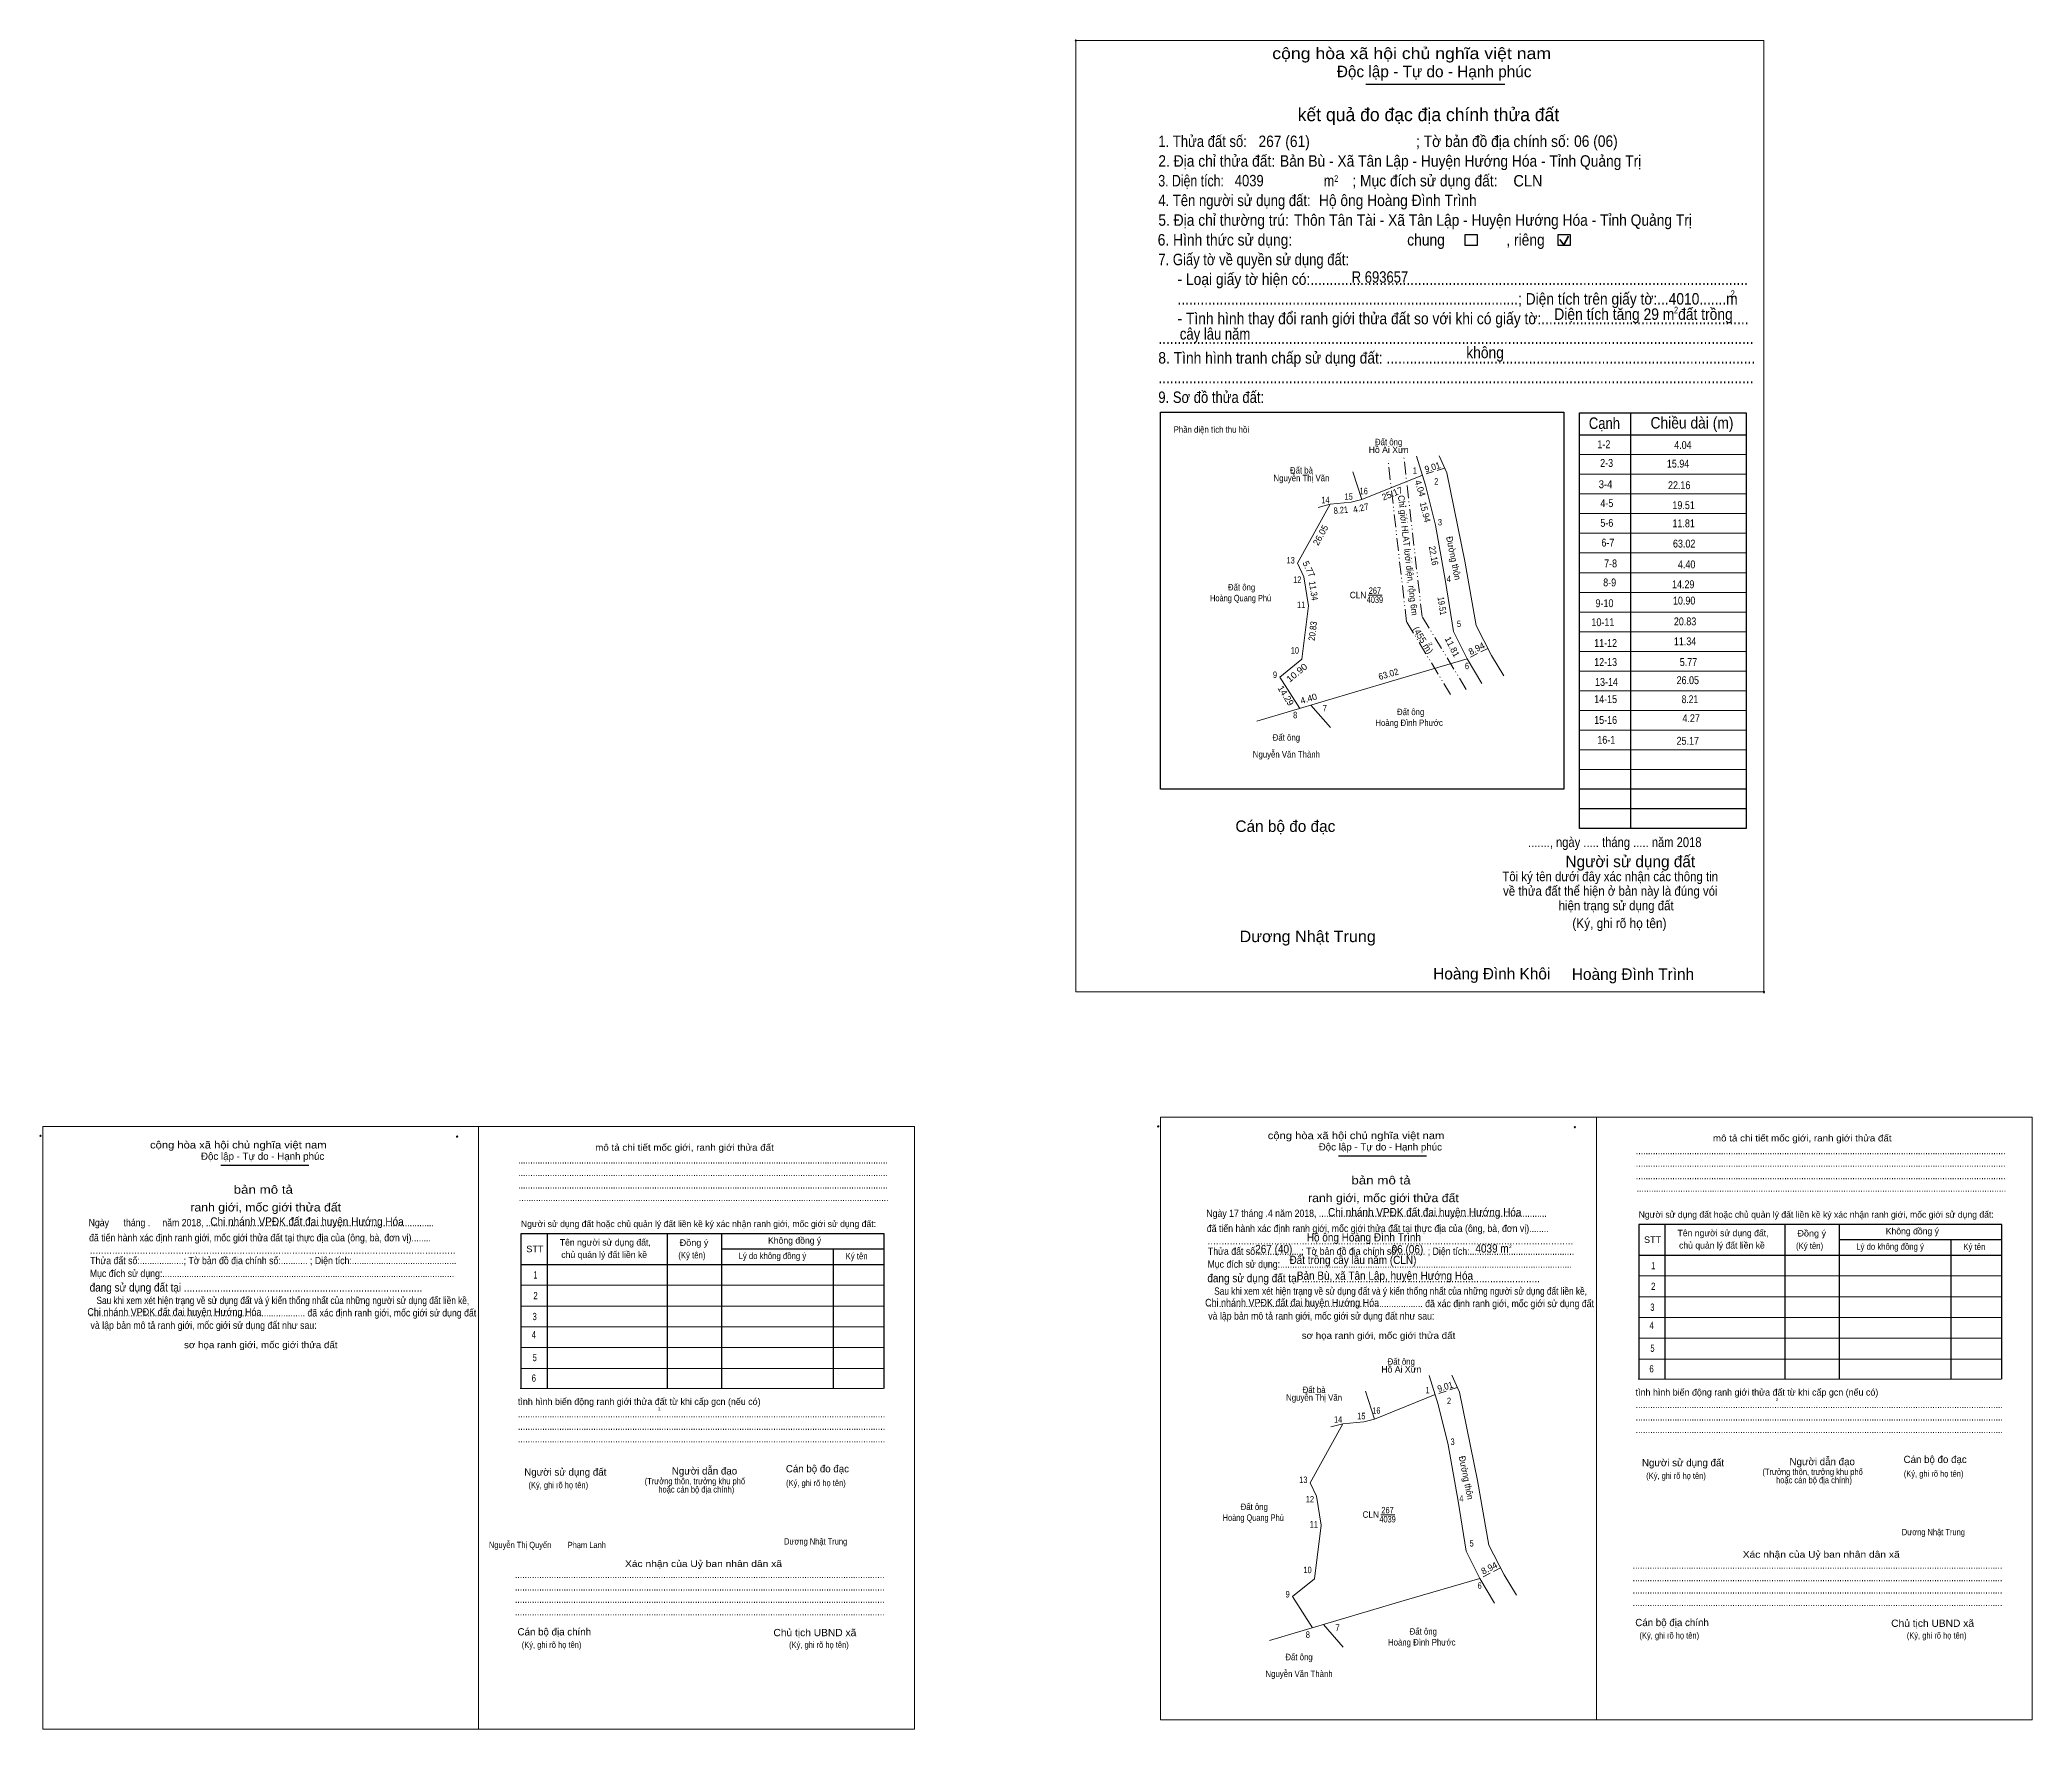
# Model space of a CAD drawing. Header units: metres. Extents: x 546486 to 548607, y 1837209 to 1838237.
# Drawn here: x 547838 to 548607, y 1837209 to 1837862 of the extents above; entities that cross this region are included whole.
import ezdxf
from ezdxf.enums import TextEntityAlignment as Align

# ---------------------------------------------------------------- set-up
doc = ezdxf.new("R2010")
doc.units = ezdxf.units.M
doc.header["$PDMODE"] = 32
doc.header["$PDSIZE"] = 0.5
for name, pattern in [('DASH_DOUBLE_DOT', [9.2, 5, -1.2, 0.3, -1.2, 0.3, -1.2]), ('DOTTED', [1.5, 0.3, -1.2]), ('MEDIUM_DASHED', [4.5, 3, -1.5])]:
    doc.linetypes.add(name, pattern=pattern)
for name, color, linetype, lineweight in [('1', 7, 'DOTTED', 13), ('10', 7, 'Continuous', 13), ('59', 7, 'DASH_DOUBLE_DOT', 13), ('61', 7, 'Continuous', 13), ('63', 7, 'Continuous', 13), ('7', 7, 'Continuous', 13)]:
    doc.layers.add(name, color=color, linetype=linetype, lineweight=lineweight)
for name, color, linetype in [('17', 7, 'Continuous'), ('25', 7, 'Continuous'), ('30', 7, 'Continuous'), ('42', 7, 'Continuous'), ('6', 7, 'Continuous')]:
    doc.layers.add(name, color=color, linetype=linetype)

msp = doc.modelspace()

# ---------------------------------------------------------------- texts
at = {"layer": '1'}
for s, width, p in [('CLN', 0.95, (548346.625, 1837645.92)), ('4039', 0.85, (548353.135, 1837644.11)), ('267', 0.85, (548353.12, 1837647.62)), ('CLN', 0.95, (548351.515, 1837290.78)), ('4039', 0.85, (548358.025, 1837288.97)), ('267', 0.85, (548358.01, 1837292.48))]:
    msp.add_text(s, height=2.5, dxfattribs=dict(at, width=width)).set_placement(p, align=Align.CENTER)
at = {"layer": '17'}
for s, height, width, p in [('2', 1.2, 0.75, (548508.01, 1837335.85)), ('2', 1.2, 0.75, (548076.35, 1837332.25)), ('Dương Nhật Trung', 2.4, 0.9, (548124.97, 1837280.45)), ('Dương Nhật Trung', 2.4, 0.9, (548556.63, 1837284.05)), ('Nguyễn Thị Quyến', 2.4, 0.9, (548010.97, 1837279.09)), ('Phạm Lanh', 2.4, 0.9, (548041.38, 1837279.09))]:
    msp.add_text(s, height=height, dxfattribs=dict(at, width=width)).set_placement(p)
at = {"layer": '25', "width": 0.9}
for s, height, p in [('Chi nhánh VPĐK đất đai huyện Hướng Hóa', 3.2, (547903.37, 1837403.61)), ('Chi nhánh VPĐK đất đai huyện Hướng Hóa', 3.2, (548335.03, 1837407.21)), ('Đất trồng cây lâu năm (CLN)', 3.2, (548320.15, 1837388.79)), ('Chi nhánh VPĐK đất đai huyện Hướng Hóa', 2.88, (548287.55, 1837372.45)), ('Chi nhánh VPĐK đất đai huyện Hướng Hóa', 2.88, (547855.89, 1837368.85))]:
    msp.add_text(s, height=height, dxfattribs=at).set_placement(p)
at = {"layer": '30'}
for s, height, width, p in [('1-2', 3.041, 0.85, (548444.07, 1837703.87)), ('4.04', 3.04, 0.85, (548475.45, 1837703.61)), ('2-3', 3.041, 0.85, (548445.12, 1837696.65)), ('15.94', 3.04, 0.85, (548474.54, 1837696.39)), ('3-4', 3.041, 0.9, (548444.86, 1837688.43)), ('22.16', 3.04, 0.85, (548474.98, 1837688.07)), ('4-5', 3.04, 0.85, (548445.21, 1837681.13)), ('19.51', 3.04, 0.85, (548476.69, 1837680.35)), ('5-6', 3.04, 0.85, (548445.21, 1837673.51)), ('11.81', 3.04, 0.85, (548476.7, 1837673.33)), ('6-7', 3.04, 0.85, (548445.6, 1837665.89)), ('63.02', 3.04, 0.85, (548476.89, 1837665.51)), ('7-8', 3.04, 0.85, (548446.65, 1837657.85)), ('4.40', 3.04, 0.85, (548476.89, 1837657.47)), ('8-9', 3.04, 0.85, (548446.3, 1837650.51)), ('14.29', 3.04, 0.85, (548476.54, 1837649.79)), ('9-10', 3.04, 0.85, (548445.25, 1837642.48)), ('10.90', 3.04, 0.85, (548476.89, 1837643.5)), ('10-11', 3.04, 0.85, (548445.6, 1837635.14)), ('20.83', 3.04, 0.85, (548477.24, 1837635.46)), ('11-12', 3.04, 0.85, (548446.65, 1837627.1)), ('11.34', 3.04, 0.85, (548477.24, 1837627.77)), ('12-13', 3.04, 0.85, (548446.65, 1837619.77)), ('5.77', 3.04, 0.85, (548477.59, 1837619.74)), ('13-14', 3.04, 0.85, (548446.99, 1837612.08)), ('26.05', 3.04, 0.85, (548478.29, 1837612.75)), ('14-15', 3.04, 0.85, (548446.65, 1837605.44)), ('8.21', 3.04, 0.8, (548477.94, 1837605.41)), ('15-16', 3.04, 0.85, (548446.65, 1837597.4)), ('4.27', 3.04, 0.85, (548478.63, 1837598.07)), ('16-1', 3.04, 0.85, (548445.95, 1837589.72)), ('25.17', 3.04, 0.85, (548478.29, 1837589.34))]:
    msp.add_text(s, height=height, dxfattribs=dict(at, width=width)).set_placement(p, align=Align.RIGHT)
at = {"layer": '42', "width": 0.9}
for s, p in [('Đất ông', (548318.95, 1837590.9)), ('Nguyễn Văn Thành', (548318.955, 1837584.4)), ('Đất ông', (548323.84, 1837235.76)), ('Nguyễn Văn Thành', (548323.845, 1837229.26))]:
    msp.add_text(s, height=2.5, dxfattribs=at).set_placement(p, align=Align.CENTER)
at = {"layer": '6'}
for s, height, width, p in [('CLN', 4.43, 0.95, (548406.61, 1837804.95)), ('Hộ ông Hoàng Đình Trình', 4.42, 0.9, (548331.53, 1837797.39)), ('Hộ ông Hoàng Đình Trình', 3.2, 0.9, (548326.83, 1837397.49))]:
    msp.add_text(s, height=height, dxfattribs=dict(at, width=width)).set_placement(p)
at = {"layer": '63'}
for s, width, p in [('Phần diện tích thu hồi', 0.9, (548289.975, 1837709.83)), ('Đất ông', 0.9, (548358.43, 1837705.02)), ('Nguyễn Thị Vãn', 0.9, (548324.76, 1837691.1)), ('Đất bà', 0.9, (548324.76, 1837694.1)), ('Hoàng Quang Phú', 0.85, (548301.265, 1837644.73)), ('Đất ông', 0.9, (548301.65, 1837648.92)), ('Hoàng Đình Phước', 0.9, (548366.34, 1837596.59)), ('Đất ông', 0.9, (548366.94, 1837600.78)), ('Đất ông', 0.9, (548363.32, 1837349.88)), ('Nguyễn Thị Vãn', 0.9, (548329.65, 1837335.96)), ('Đất bà', 0.9, (548329.65, 1837338.96)), ('Hoàng Quang Phú', 0.85, (548306.155, 1837289.59)), ('Đất ông', 0.9, (548306.54, 1837293.78)), ('Đất ông', 0.9, (548371.83, 1837245.64)), ('Hoàng Đình Phước', 0.9, (548371.23, 1837241.45))]:
    msp.add_text(s, height=2.5, dxfattribs=dict(at, width=width)).set_placement(p, align=Align.CENTER)
for p in [(548358.435, 1837702.02), (548363.325, 1837346.88)]:
    msp.add_text('Hồ Ai Xưn', height=2.5, dxfattribs=at).set_placement(p, align=Align.CENTER)
for s, height, rotation, width, p in [('9.01', 2.5, 17.49, 0.95, (548375.764, 1837695.351)), ('Chỉ giới HLAT lưới điện, rộng 6m', 2.5, 276.525, 0.95, (548364.658, 1837662.352)), ('15.94', 2.5, 283.94, 0.95, (548371.369, 1837678.876)), ('8.21', 2.5, 5.169, 0.85, (548340.087, 1837678.711)), ('4.27', 2.5, 13.678, 0.95, (548348.004, 1837679.556)), ('Đường thôn', 2.5, 281.51, 0.95, (548382.32, 1837661.164)), ('22.16', 2.5, 280.083, 0.9, (548374.583, 1837662.144)), ('11.34', 2.5, 279.08, 0.9, (548328.205, 1837648.597)), ('19.51', 2.5, 278.994, 0.85, (548377.856, 1837642.77)), ('20.83', 2.5, 82.967, 0.9, (548330.335, 1837633.102)), ('2', 1.25, 301.248, 1.6, (548374.095, 1837627.899)), ('10.90', 2.5, 39.079, 1.1, (548323.757, 1837616.159)), ('63.02', 2.5, 16.462, 0.95, (548358.741, 1837615.442)), ('9.01', 2.5, 17.49, 0.95, (548380.654, 1837340.211)), ('Đường thôn', 2.5, 281.51, 0.95, (548387.21, 1837306.024))]:
    msp.add_text(s, height=height, rotation=rotation, dxfattribs=dict(at, width=width)).set_placement(p, align=Align.CENTER)
for s, width, p in [(' 1', 0.75, (548369.37, 1837693.99)), (' 2', 0.85, (548377.64, 1837689.8)), (' 14', 0.85, (548335.62, 1837682.61)), (' 15', 0.85, (548344.59, 1837683.96)), (' 16', 0.85, (548350.4, 1837686.1)), (' 3', 0.8, (548379.05, 1837674.06)), (' 13', 0.85, (548322.19, 1837659.35)), (' 12', 0.85, (548324.74, 1837651.86)), (' 4', 0.85, (548382.43, 1837652.15)), (' 11', 0.8, (548326.27, 1837642.15)), (' 5', 0.8, (548386.42, 1837634.81)), (' 10', 0.85, (548323.81, 1837624.53)), (' 9', 0.85, (548315.34, 1837615.13)), (' 6', 0.85, (548389.48, 1837618.51)), (' 8', 0.8, (548323.16, 1837599.56)), (' 7', 0.8, (548334.61, 1837602.22)), (' 1', 0.75, (548374.26, 1837338.85)), (' 2', 0.85, (548382.53, 1837334.66)), (' 14', 0.85, (548340.51, 1837327.47)), (' 15', 0.85, (548349.48, 1837328.82)), (' 16', 0.85, (548355.29, 1837330.96)), (' 3', 0.8, (548383.94, 1837318.92)), (' 13', 0.85, (548327.08, 1837304.21)), (' 12', 0.85, (548329.63, 1837296.72)), (' 4', 0.85, (548387.32, 1837297.01)), (' 11', 0.8, (548331.16, 1837287.01)), (' 5', 0.8, (548391.31, 1837279.67)), (' 10', 0.85, (548328.7, 1837269.39)), (' 9', 0.85, (548320.23, 1837259.99)), (' 6', 0.85, (548394.37, 1837263.37)), (' 8', 0.8, (548328.05, 1837244.42)), (' 7', 0.8, (548339.5, 1837247.08))]:
    msp.add_text(s, height=2.5, dxfattribs=dict(at, width=width)).set_placement(p, align=Align.RIGHT)
for s, rotation, p in [('4.04', 287.583, (548369.4, 1837688.028)), ('25.17', 22.072, (548360.27, 1837685.177)), ('26.05', 61.172, (548333.25, 1837669.712)), ('5.77', 295.233, (548326.461, 1837656.653)), ('(455 m)', 301.243, (548370.605, 1837629.073)), ('11.81', 296.825, (548381.881, 1837626.609)), ('8.94', 26.88, (548392.955, 1837625.379)), ('14.29', 302.311, (548317.674, 1837607.628)), ('4.40', 16.624, (548327.897, 1837605.963)), ('8.94', 26.88, (548397.845, 1837270.239))]:
    msp.add_text(s, height=2.5, rotation=rotation, dxfattribs=at).set_placement(p, align=Align.CENTER)
at = {"layer": '7'}
for s, height, width, p in [('cộng hòa xã hội chủ nghĩa việt nam', 4.435, 1.15, (548313.49, 1837854.15)), ('1. Thửa đất số:', 4.435, 0.85, (548269.49, 1837820.19)), ('267 (61)', 4.42, 0.9, (548308.17, 1837820.19)), ('; Tờ bản đồ địa chính số:', 4.435, 0.9, (548369.01, 1837820.19)), ('06 (06)', 4.42, 0.9, (548430.05, 1837820.25)), ('2. Địa chỉ thửa đất:', 4.435, 0.9, (548269.49, 1837812.59)), ('Bản Bù - Xã Tân Lập - Huyện Hướng Hóa - Tỉnh Quảng Trị', 4.42, 0.9, (548316.49, 1837812.59)), ('3. Diện tích:', 4.435, 0.8, (548269.49, 1837804.97)), ('4039', 4.42, 0.85, (548299.01, 1837805.01)), ('m', 4.435, 0.8, (548333.43, 1837804.97)), ('2', 2.534, 0.8, (548337.41, 1837806.75)), ('; Mục đích sử dụng đất:', 4.435, 0.9, (548344.41, 1837804.97)), ('4. Tên người sử dụng đất:', 4.435, 0.85, (548269.49, 1837797.37)), ('5. Địa chỉ thường trú:', 4.435, 0.9, (548269.49, 1837789.77)), ('Thôn Tân Tài - Xã Tân Lập - Huyện Hướng Hóa - Tỉnh Quảng Trị', 4.42, 0.9, (548321.87, 1837789.77)), ('6. Hình thức sử dụng:', 4.435, 0.9, (548269.25, 1837782.15)), ('chung                , riêng', 4.435, 0.9, (548365.61, 1837782.15)), ('7. Giấy tờ về quyền sử dụng đất:', 4.435, 0.85, (548269.49, 1837774.55)), ('     - Loại giấy tờ hiện có:..................................................................................................................', 4.435, 0.9, (548269.49, 1837766.95)), ('R 693657', 4.42, 0.85, (548344.19, 1837767.79)), ('     .........................................................................................; Diện tích trên giấy tờ:...4010.......m', 4.42, 0.9, (548269.49, 1837759.35)), ('2', 2.534, 0.8, (548490.57, 1837762.35)), ('     - Tình hình thay đổi ranh giới thửa đất so với khi có giấy tờ:......................................................', 4.435, 0.9, (548269.49, 1837751.75)), ('Diện tích tăng 29 m đất trồng', 4.44, 0.9, (548422.42, 1837753.44)), ('2', 2.534, 0.8, (548468.65, 1837755.98)), ('...........................................................................................................................................................', 4.435, 0.9, (548269.49, 1837744.15)), ('cây lâu năm ', 4.44, 0.85, (548277.81, 1837745.83)), ('8. Tình hình tranh chấp sử dụng đất: ................................................................................................', 4.435, 0.9, (548269.49, 1837736.55)), ('không', 4.435, 0.9, (548388.41, 1837738.63)), ('...........................................................................................................................................................', 4.435, 0.9, (548269.49, 1837728.95)), ('9. Sơ đồ thửa đất:', 4.435, 0.85, (548269.49, 1837721.35)), ('Cạnh', 4.435, 0.85, (548435.75, 1837711.31)), ('Chiều dài (m)', 4.435, 0.9, (548459.57, 1837711.47)), ('......., ngày ..... tháng ..... năm 2018', 3.8, 0.85, (548412.28, 1837549.81)), ('(Ký, ghi rõ họ tên)', 3.802, 0.9, (548429.38, 1837518.53)), ('Dương Nhật Trung', 4.44, 1.05, (548300.87, 1837513.11)), ('cộng hòa xã hội chủ nghĩa việt nam', 2.809, 1.15, (548311.75, 1837437.01)), ('cộng hòa xã hội chủ nghĩa việt nam', 2.809, 1.15, (547880.09, 1837433.41)), ('........................................................................................................................................................', 2.809, 0.9, (548453.91, 1837431.17)), ('........................................................................................................................................................', 2.809, 0.9, (548022.25, 1837427.57)), ('........................................................................................................................................................', 2.809, 0.9, (548022.25, 1837422.77)), ('........................................................................................................................................................', 2.809, 0.9, (548453.91, 1837426.37)), ('........................................................................................................................................................', 2.809, 0.9, (548453.91, 1837421.53)), ('........................................................................................................................................................', 2.809, 0.9, (548022.25, 1837417.93)), ('........................................................................................................................................................', 2.809, 0.9, (548022.53, 1837413.13)), ('........................................................................................................................................................', 2.809, 0.9, (548454.19, 1837416.73)), ('Ngày      tháng .     năm 2018, ..............................................................................................', 2.8, 0.9, (547856.37, 1837403.37)), ('Ngày 17 tháng .4 năm 2018, ..............................................................................................', 2.8, 0.9, (548288.03, 1837406.97)), (' đã tiến hành xác định ranh giới, mốc giới thửa đất tại thực địa của (ông, bà, đơn vị)........', 2.809, 0.9, (547855.61, 1837397.53)), ('Đồng ý', 2.488, 1.05, (548084.65, 1837395.81)), (' đã tiến hành xác định ranh giới, mốc giới thửa đất tại thực địa của (ông, bà, đơn vị)........', 2.809, 0.9, (548287.27, 1837401.13)), ('STT', 2.488, 1.05, (548457.07, 1837396.95)), ('Đồng ý', 2.488, 1.05, (548516.31, 1837399.41)), ('Thửa đất số:..................; Tờ bản đồ địa chính số:........... ; Diện tích:...........................................', 2.809, 0.9, (547856.97, 1837388.73)), ('....................................................................................................................................', 3.2, 0.9, (547856.83, 1837392.73)), ('STT', 2.488, 1.05, (548025.41, 1837393.35)), ('(Ký tên)', 2.488, 0.9, (548084.11, 1837390.95)), ('Lý do không đồng ý', 2.488, 0.9, (548107.37, 1837390.69)), ('Ký tên', 2.488, 0.9, (548148.73, 1837390.61)), ('Thửa đất số:..................; Tờ bản đồ địa chính số:........... ; Diện tích:...........................................', 2.809, 0.9, (548288.63, 1837392.33)), ('Mục đích sử dụng:........................................................................................................................', 2.809, 0.9, (548288.49, 1837387.35)), ('....................................................................................................................................', 3.2, 0.9, (548288.49, 1837396.33)), ('267 (40)', 3.2, 0.9, (548306.91, 1837392.97)), ('06 (06)', 3.2, 0.9, (548359.59, 1837392.91)), ('4039 m', 3.2, 0.9, (548391.95, 1837393.21)), ('2', 1.28, 0.8, (548404.97, 1837394.94)), ('(Ký tên)', 2.488, 0.9, (548515.77, 1837394.55)), ('Lý do không đồng ý', 2.488, 0.9, (548539.03, 1837394.29)), ('Ký tên', 2.488, 0.9, (548580.39, 1837394.21)), ('Mục đích sử dụng:........................................................................................................................', 2.809, 0.9, (547856.83, 1837383.75)), ('đang sử dụng đất tại ......................................................................................', 3.2, 0.9, (548288.43, 1837381.75)), ('Bản Bù, xã Tân Lập, huyện Hướng Hóa', 3.2, 0.9, (548322.99, 1837382.69)), ('đang sử dụng đất tại ......................................................................................', 3.2, 0.9, (547856.77, 1837378.15)), ('Sau khi xem xét hiện trạng về sử dụng đất và ý kiến thống nhất của những người sử dụng đất liền kề,', 2.809, 0.85, (547859.41, 1837373.33)), ('......................................................................................... đã xác định ranh giới, mốc giới sử dụng đất', 2.803, 0.9, (548288.19, 1837372.13)), ('Sau khi xem xét hiện trạng về sử dụng đất và ý kiến thống nhất của những người sử dụng đất liền kề,', 2.809, 0.85, (548291.07, 1837376.93)), ('......................................................................................... đã xác định ranh giới, mốc giới sử dụng đất', 2.803, 0.9, (547856.53, 1837368.53)), (' và lập bản mô tả ranh giới, mốc giới sử dụng đất như sau:', 2.809, 0.9, (548287.83, 1837367.33)), (' và lập bản mô tả ranh giới, mốc giới sử dụng đất như sau:', 2.809, 0.9, (547856.17, 1837363.73)), ('.......................................................................................................................................................', 2.809, 0.9, (548022.17, 1837329.53)), ('.......................................................................................................................................................', 2.809, 0.9, (548453.83, 1837333.13)), ('.......................................................................................................................................................', 2.809, 0.9, (548022.17, 1837324.73)), ('.......................................................................................................................................................', 2.809, 0.9, (548453.83, 1837328.33)), ('.......................................................................................................................................................', 2.809, 0.9, (548453.83, 1837323.51)), ('.......................................................................................................................................................', 2.809, 0.9, (548022.17, 1837319.91)), ('(Ký, ghi rõ họ tên)', 2.408, 0.9, (548457.91, 1837305.81)), ('(Ký, ghi rõ họ tên)', 2.408, 0.9, (548557.39, 1837306.61)), ('(Ký, ghi rõ họ tên)', 2.408, 0.9, (548026.25, 1837302.21)), ('(Ký, ghi rõ họ tên)', 2.408, 0.9, (548125.73, 1837303.01)), ('........................................................................................................................................................', 2.809, 0.9, (548021.01, 1837267.53)), ('........................................................................................................................................................', 2.809, 0.9, (548452.67, 1837271.13)), ('........................................................................................................................................................', 2.809, 0.9, (548021.01, 1837262.69)), ('........................................................................................................................................................', 2.809, 0.9, (548452.67, 1837266.29)), ('........................................................................................................................................................', 2.809, 0.9, (548452.67, 1837261.49)), ('........................................................................................................................................................', 2.809, 0.9, (548021.01, 1837257.89)), ('........................................................................................................................................................', 2.809, 0.9, (548021.01, 1837253.09)), ('........................................................................................................................................................', 2.809, 0.9, (548452.67, 1837256.69)), ('Chủ tịch UBND xã', 2.809, 1.05, (548120.85, 1837245.05)), ('(Ký, ghi rõ họ tên)', 2.408, 0.9, (548455.31, 1837244.13)), ('Chủ tịch UBND xã', 2.809, 1.05, (548552.51, 1837248.65)), ('(Ký, ghi rõ họ tên)', 2.408, 0.9, (548558.55, 1837244.13)), ('(Ký, ghi rõ họ tên)', 2.408, 0.9, (548023.65, 1837240.53)), ('(Ký, ghi rõ họ tên)', 2.408, 0.9, (548126.89, 1837240.53))]:
    msp.add_text(s, height=height, dxfattribs=dict(at, width=width)).set_placement(p)
for s, height, p in [('Độc lập - Tự do - Hạnh phúc', 4.435, (548338.43, 1837847.15)), ('Cán bộ đo đạc', 4.435, (548299.27, 1837555.67)), ('Người sử dụng đất', 4.435, (548426.74, 1837542.05)), ('Hoàng Đình Khôi', 4.44, (548375.66, 1837498.7)), ('Hoàng Đình Trình', 4.44, (548429.21, 1837498.52)), ('Độc lập - Tự do - Hạnh phúc', 2.809, (547899.77, 1837429.03)), ('Độc lập - Tự do - Hạnh phúc', 2.809, (548331.43, 1837432.63)), ('Người sử dụng đất hoặc chủ quản lý đất liền kề ký xác nhận ranh giới, mốc giới sử dụng đất:', 2.488, (548023.33, 1837403.05)), ('Người sử dụng đất hoặc chủ quản lý đất liền kề ký xác nhận ranh giới, mốc giới sử dụng đất:', 2.488, (548454.99, 1837406.65)), ('Tên người sử dụng đất,', 2.488, (548038.35, 1837395.91)), ('Không đồng ý', 2.488, (548118.77, 1837396.65)), ('Tên người sử dụng đất,', 2.488, (548470.01, 1837399.51)), ('Không đồng ý', 2.488, (548550.43, 1837400.25)), ('chủ quản lý đất liền kề', 2.488, (548038.93, 1837391.17)), ('chủ quản lý đất liền kề', 2.488, (548470.59, 1837394.77)), ('tình hình biến động ranh giới thửa đất từ khi cấp gcn (nếu có)', 2.568, (548022.17, 1837334.37)), ('tình hình biến động ranh giới thửa đất từ khi cấp gcn (nếu có)', 2.568, (548453.83, 1837337.97)), ('Người sử dụng đất', 2.809, (548456.27, 1837310.65)), ('Người dẫn đạo', 2.808, (548513.27, 1837311.09)), ('Cán bộ đo đạc', 2.803, (548557.31, 1837311.93)), ('Người sử dụng đất', 2.809, (548024.61, 1837307.05)), ('Người dẫn đạo', 2.808, (548081.61, 1837307.49)), ('Cán bộ đo đạc', 2.803, (548125.65, 1837308.33)), ('Cán bộ địa chính', 2.809, (548453.69, 1837248.93)), ('Cán bộ địa chính', 2.809, (548022.03, 1837245.33))]:
    msp.add_text(s, height=height, dxfattribs=at).set_placement(p)
for s, height, p in [('kết quả đo đạc địa chính thửa đất', 5.069, (548373.81, 1837830.19)), ('.', 1.267, (548503.403, 1837493.23))]:
    msp.add_text(s, height=height, dxfattribs=at).set_placement(p, align=Align.CENTER)
for s, height, width, p in [('Tôi ký tên dưới đây xác nhận các thông tin', 3.664, 0.9, (548444, 1837536.63)), ('về thửa đất thể hiện ở bản này là đúng vói', 3.664, 0.9, (548444.05, 1837531.03)), ('hiện trạng sử dụng đất', 3.664, 0.9, (548446.305, 1837525.41)), ('mô tả chi tiết mốc giới, ranh giới thửa đất', 2.568, 1.1, (548518.175, 1837436.13)), ('mô tả chi tiết mốc giới, ranh giới thửa đất', 2.568, 1.1, (548086.515, 1837432.53)), ('bản mô tả', 3.211, 1.2, (548355.5, 1837419.53)), ('bản mô tả', 3.211, 1.2, (547923.84, 1837415.93)), ('ranh giới, mốc giới thửa đất', 3.211, 1.1, (548356.42, 1837412.69)), ('ranh giới, mốc giới thửa đất', 3.211, 1.1, (547924.76, 1837409.09)), ('1', 2.809, 0.65, (548028.96, 1837383.17)), ('1', 2.809, 0.65, (548460.62, 1837386.77)), ('2', 2.809, 0.8, (548028.97, 1837375.17)), ('2', 2.809, 0.8, (548460.63, 1837378.77)), ('3', 2.809, 0.75, (548028.64, 1837367.11)), ('3', 2.809, 0.75, (548460.3, 1837370.71)), ('4', 2.809, 0.8, (548028.335, 1837360.09)), ('sơ họa ranh giới, mốc giới thửa đất', 2.568, 1.1, (548354.525, 1837359.89)), ('4', 2.809, 0.8, (548459.995, 1837363.69)), ('sơ họa ranh giới, mốc giới thửa đất', 2.568, 1.1, (547922.865, 1837356.29)), ('5', 2.809, 0.75, (548028.66, 1837351.27)), ('5', 2.809, 0.75, (548460.32, 1837354.87)), ('6', 2.809, 0.8, (548028.31, 1837343.33)), ('6', 2.809, 0.8, (548459.97, 1837346.93)), ('(Trưởng thôn, trưởng khu phố', 2.408, 0.9, (548090.52, 1837303.73)), ('(Trưởng thôn, trưởng khu phố', 2.408, 0.9, (548522.18, 1837307.33)), ('hoặc cán bộ địa chính)', 2.408, 0.9, (548522.715, 1837304.13)), ('hoặc cán bộ địa chính)', 2.408, 0.9, (548091.055, 1837300.53)), ('Xác nhận của Uỷ ban nhân dân xã', 2.569, 1.15, (548525.5, 1837275.35)), ('Xác nhận của Uỷ ban nhân dân xã', 2.569, 1.15, (548093.84, 1837271.75))]:
    msp.add_text(s, height=height, dxfattribs=dict(at, width=width)).set_placement(p, align=Align.CENTER)

# ---------------------------------------------------------------- linework, layer by layer
at = {"layer": '10'}
for p, q in [((548331.17, 1837681), (548335.8, 1837682.26)), ((548335.96, 1837595.95), (548328.34, 1837604.66)), ((548336.06, 1837325.86), (548340.69, 1837327.12)), ((548340.85, 1837240.81), (548333.23, 1837249.52))]:
    msp.add_line(p, q, dxfattribs=at)
at = {"layer": '59'}
for p, q in [((548365.35, 1837636.77), (548358.2, 1837699.28)), ((548371.35, 1837638.83), (548364.27, 1837700.74)), ((548382.33, 1837608.78), (548365.35, 1837636.77)), ((548388.4, 1837610.73), (548371.35, 1837638.83))]:
    msp.add_line(p, q, dxfattribs=at)
at = {"layer": '61'}
for p, q in [((548380.86, 1837694.39), (548377.94, 1837700.94)), ((548383.45, 1837633.06), (548380.4, 1837652.33)), ((548359.57, 1837613.96), (548388.78, 1837622.52)), ((548359.57, 1837613.96), (548307.55, 1837598.47)), ((548385.75, 1837339.25), (548382.83, 1837345.8)), ((548388.34, 1837277.92), (548385.29, 1837297.19)), ((548364.46, 1837258.82), (548393.67, 1837267.38)), ((548364.46, 1837258.82), (548312.44, 1837243.33))]:
    msp.add_line(p, q, dxfattribs=at)
for points in [[(548369.14, 1837700.82), (548372.68, 1837689.62), (548376.52, 1837674.15), (548380.4, 1837652.33)], [(548344.56, 1837694.81), (548348.13, 1837684.01), (548371.46, 1837693.47)], [(548392.21, 1837635.34), (548387.81, 1837660.26), (548380.86, 1837694.39)], [(548335.8, 1837682.26), (548343.98, 1837683), (548348.13, 1837684.01)], [(548324.12, 1837603.4), (548316.48, 1837615.48), (548324.94, 1837622.35), (548327.49, 1837643.02), (548325.7, 1837654.22), (548323.24, 1837659.44), (548335.8, 1837682.26)], [(548383.45, 1837633.06), (548388.78, 1837622.52), (548394.48, 1837612.95)], [(548392.21, 1837635.34), (548398.15, 1837623.86), (548402.88, 1837616.01)], [(548374.03, 1837345.68), (548377.57, 1837334.48), (548381.41, 1837319.01), (548385.29, 1837297.19)], [(548349.45, 1837339.67), (548353.02, 1837328.87), (548376.35, 1837338.33)], [(548397.1, 1837280.2), (548392.7, 1837305.12), (548385.75, 1837339.25)], [(548340.69, 1837327.12), (548348.87, 1837327.86), (548353.02, 1837328.87)], [(548329.01, 1837248.26), (548321.37, 1837260.34), (548329.83, 1837267.21), (548332.38, 1837287.88), (548330.59, 1837299.08), (548328.13, 1837304.3), (548340.69, 1837327.12)], [(548388.34, 1837277.92), (548393.67, 1837267.38), (548399.37, 1837257.81)], [(548397.1, 1837280.2), (548403.04, 1837268.72), (548407.77, 1837260.87)]]:
    msp.add_lwpolyline(points, dxfattribs=at)
at = {"layer": '63', "linetype": 'MEDIUM_DASHED'}
for p, q in [((548380.06, 1837696.18), (548371.46, 1837693.47)), ((548396.75, 1837626.56), (548388.78, 1837622.52)), ((548384.95, 1837341.04), (548376.35, 1837338.33)), ((548401.64, 1837271.42), (548393.67, 1837267.38))]:
    msp.add_line(p, q, dxfattribs=at)
at = {"layer": '63'}
for p, q in [((548350.52, 1837647.05), (548355.89, 1837647.05)), ((548355.41, 1837291.91), (548360.78, 1837291.91))]:
    msp.add_line(p, q, dxfattribs=at)
at = {"layer": '7', "lineweight": 25}
for p, q in [((548349.59, 1837844.49), (548403.32, 1837844.49)), ((548432.21, 1837556.95), (548432.21, 1837717.51)), ((548451.86, 1837717.51), (548451.86, 1837556.95)), ((548432.21, 1837709.02), (548496.46, 1837709.02)), ((548496.46, 1837572.17), (548432.21, 1837572.17)), ((548496.46, 1837564.56), (548432.21, 1837564.56)), ((548496.46, 1837564.56), (548432.21, 1837564.56)), ((548496.46, 1837556.95), (548432.21, 1837556.95)), ((548339.05, 1837430.61), (548373.09, 1837430.61)), ((547907.39, 1837427.01), (547941.43, 1837427.01)), ((548033.42, 1837400.49), (548033.42, 1837340.72)), ((548079.85, 1837400.25), (548079.85, 1837340.72)), ((548100.8, 1837400.25), (548100.8, 1837340.72)), ((548465.08, 1837404.09), (548465.08, 1837344.32)), ((548511.51, 1837403.85), (548511.51, 1837344.32)), ((548532.46, 1837403.85), (548532.46, 1837344.32)), ((548532.46, 1837398.31), (548595.23, 1837398.31)), ((548575.56, 1837398.31), (548575.56, 1837344.32)), ((548100.8, 1837394.71), (548163.57, 1837394.71)), ((548143.9, 1837394.71), (548143.9, 1837340.72)), ((548455, 1837392.21), (548595.23, 1837392.21)), ((548023.34, 1837388.61), (548163.57, 1837388.61))]:
    msp.add_line(p, q, dxfattribs=at)
at = {"layer": '7', "lineweight": 35}
for p, q in [((548424.53, 1837784.43), (548426.04, 1837782.46)), ((548426.04, 1837782.46), (548427.88, 1837785.75))]:
    msp.add_line(p, q, dxfattribs=at)
at = {"layer": '7'}
for p, q in [((548432.21, 1837701.42), (548496.46, 1837701.42)), ((548432.21, 1837693.82), (548496.46, 1837693.82)), ((548432.21, 1837686.21), (548496.46, 1837686.21)), ((548432.21, 1837678.61), (548496.46, 1837678.61)), ((548432.21, 1837671.01), (548496.46, 1837671.01)), ((548432.21, 1837663.41), (548496.46, 1837663.41)), ((548432.21, 1837655.8), (548496.46, 1837655.8)), ((548432.21, 1837648.2), (548496.46, 1837648.2)), ((548432.21, 1837640.6), (548496.46, 1837640.6)), ((548432.21, 1837632.99), (548496.46, 1837632.99)), ((548432.21, 1837625.39), (548496.46, 1837625.39)), ((548432.21, 1837617.79), (548496.46, 1837617.79)), ((548432.21, 1837610.18), (548496.46, 1837610.18)), ((548432.21, 1837602.58), (548496.46, 1837602.58)), ((548432.21, 1837594.98), (548496.46, 1837594.98)), ((548432.21, 1837587.37), (548496.46, 1837587.37)), ((548432.21, 1837579.77), (548496.46, 1837579.77)), ((548432.21, 1837572.17), (548496.46, 1837572.17)), ((548432.21, 1837564.56), (548496.46, 1837564.56)), ((548455, 1837384.18), (548595.23, 1837384.18)), ((548023.34, 1837380.58), (548163.57, 1837380.58)), ((548455, 1837376.16), (548595.23, 1837376.16)), ((548023.34, 1837372.56), (548163.57, 1837372.56)), ((548455, 1837368.13), (548595.23, 1837368.13)), ((548023.34, 1837364.53), (548163.57, 1837364.53)), ((548455, 1837360.1), (548595.23, 1837360.1)), ((548023.34, 1837356.5), (548163.57, 1837356.5)), ((548455, 1837352.08), (548595.23, 1837352.08)), ((548023.34, 1837348.48), (548163.57, 1837348.48)), ((548454.76, 1837344.32), (548594.98, 1837344.32)), ((548023.1, 1837340.72), (548163.32, 1837340.72))]:
    msp.add_line(p, q, dxfattribs=at)
for points in [[(548237.69, 1837861.34), (548503.38, 1837861.34), (548503.38, 1837493.85), (548237.69, 1837493.85)], [(548270.35, 1837445.52), (548438.65, 1837445.52), (548438.65, 1837212.74), (548270.35, 1837212.74)], [(548438.66, 1837445.52), (548606.96, 1837445.52), (548606.96, 1837212.74), (548438.66, 1837212.74)], [(548438.66, 1837445.52), (548606.96, 1837445.52), (548606.96, 1837212.74), (548438.66, 1837212.74)], [(547838.69, 1837441.92), (548006.99, 1837441.92), (548006.99, 1837209.14), (547838.69, 1837209.14)], [(548007, 1837441.92), (548175.3, 1837441.92), (548175.3, 1837209.14), (548007, 1837209.14)], [(548007, 1837441.92), (548175.3, 1837441.92), (548175.3, 1837209.14), (548007, 1837209.14)]]:
    msp.add_lwpolyline(points, close=True, dxfattribs=at)
at = {"layer": '7', "lineweight": 25}
for points in [[(548388.04, 1837786.39), (548392.6, 1837786.39), (548392.6, 1837782.13), (548388.04, 1837782.13)], [(548423.94, 1837786.39), (548428.5, 1837786.39), (548428.5, 1837782.13), (548423.94, 1837782.13)], [(548270.27, 1837717.77), (548426.13, 1837717.77), (548426.13, 1837572.17), (548270.27, 1837572.17)]]:
    msp.add_lwpolyline(points, close=True, dxfattribs=at)
for points in [[(548432.21, 1837717.51), (548496.46, 1837717.51), (548496.46, 1837556.95)], [(548163.57, 1837340.72), (548163.57, 1837400.49), (548023.34, 1837400.49), (548023.34, 1837340.72)], [(548595.23, 1837344.32), (548595.23, 1837404.09), (548455, 1837404.09), (548455, 1837344.32)]]:
    msp.add_lwpolyline(points, dxfattribs=at)
at = {"layer": '7'}
for p in [(548237.69, 1837861.34), (548503.38, 1837493.85), (547837.79, 1837438.33), (547998.68, 1837437.99), (548269.45, 1837441.93), (548430.34, 1837441.59)]:
    msp.add_point(p, dxfattribs=at)

msp.set_redraw_order([(e.dxf.handle, doc.entitydb.next_handle()) for e in msp.query("TEXT MTEXT ATTDEF DIMENSION ARC_DIMENSION")])  # texts and dimensions are drawn at this point

doc.saveas('drawing.dxf')
